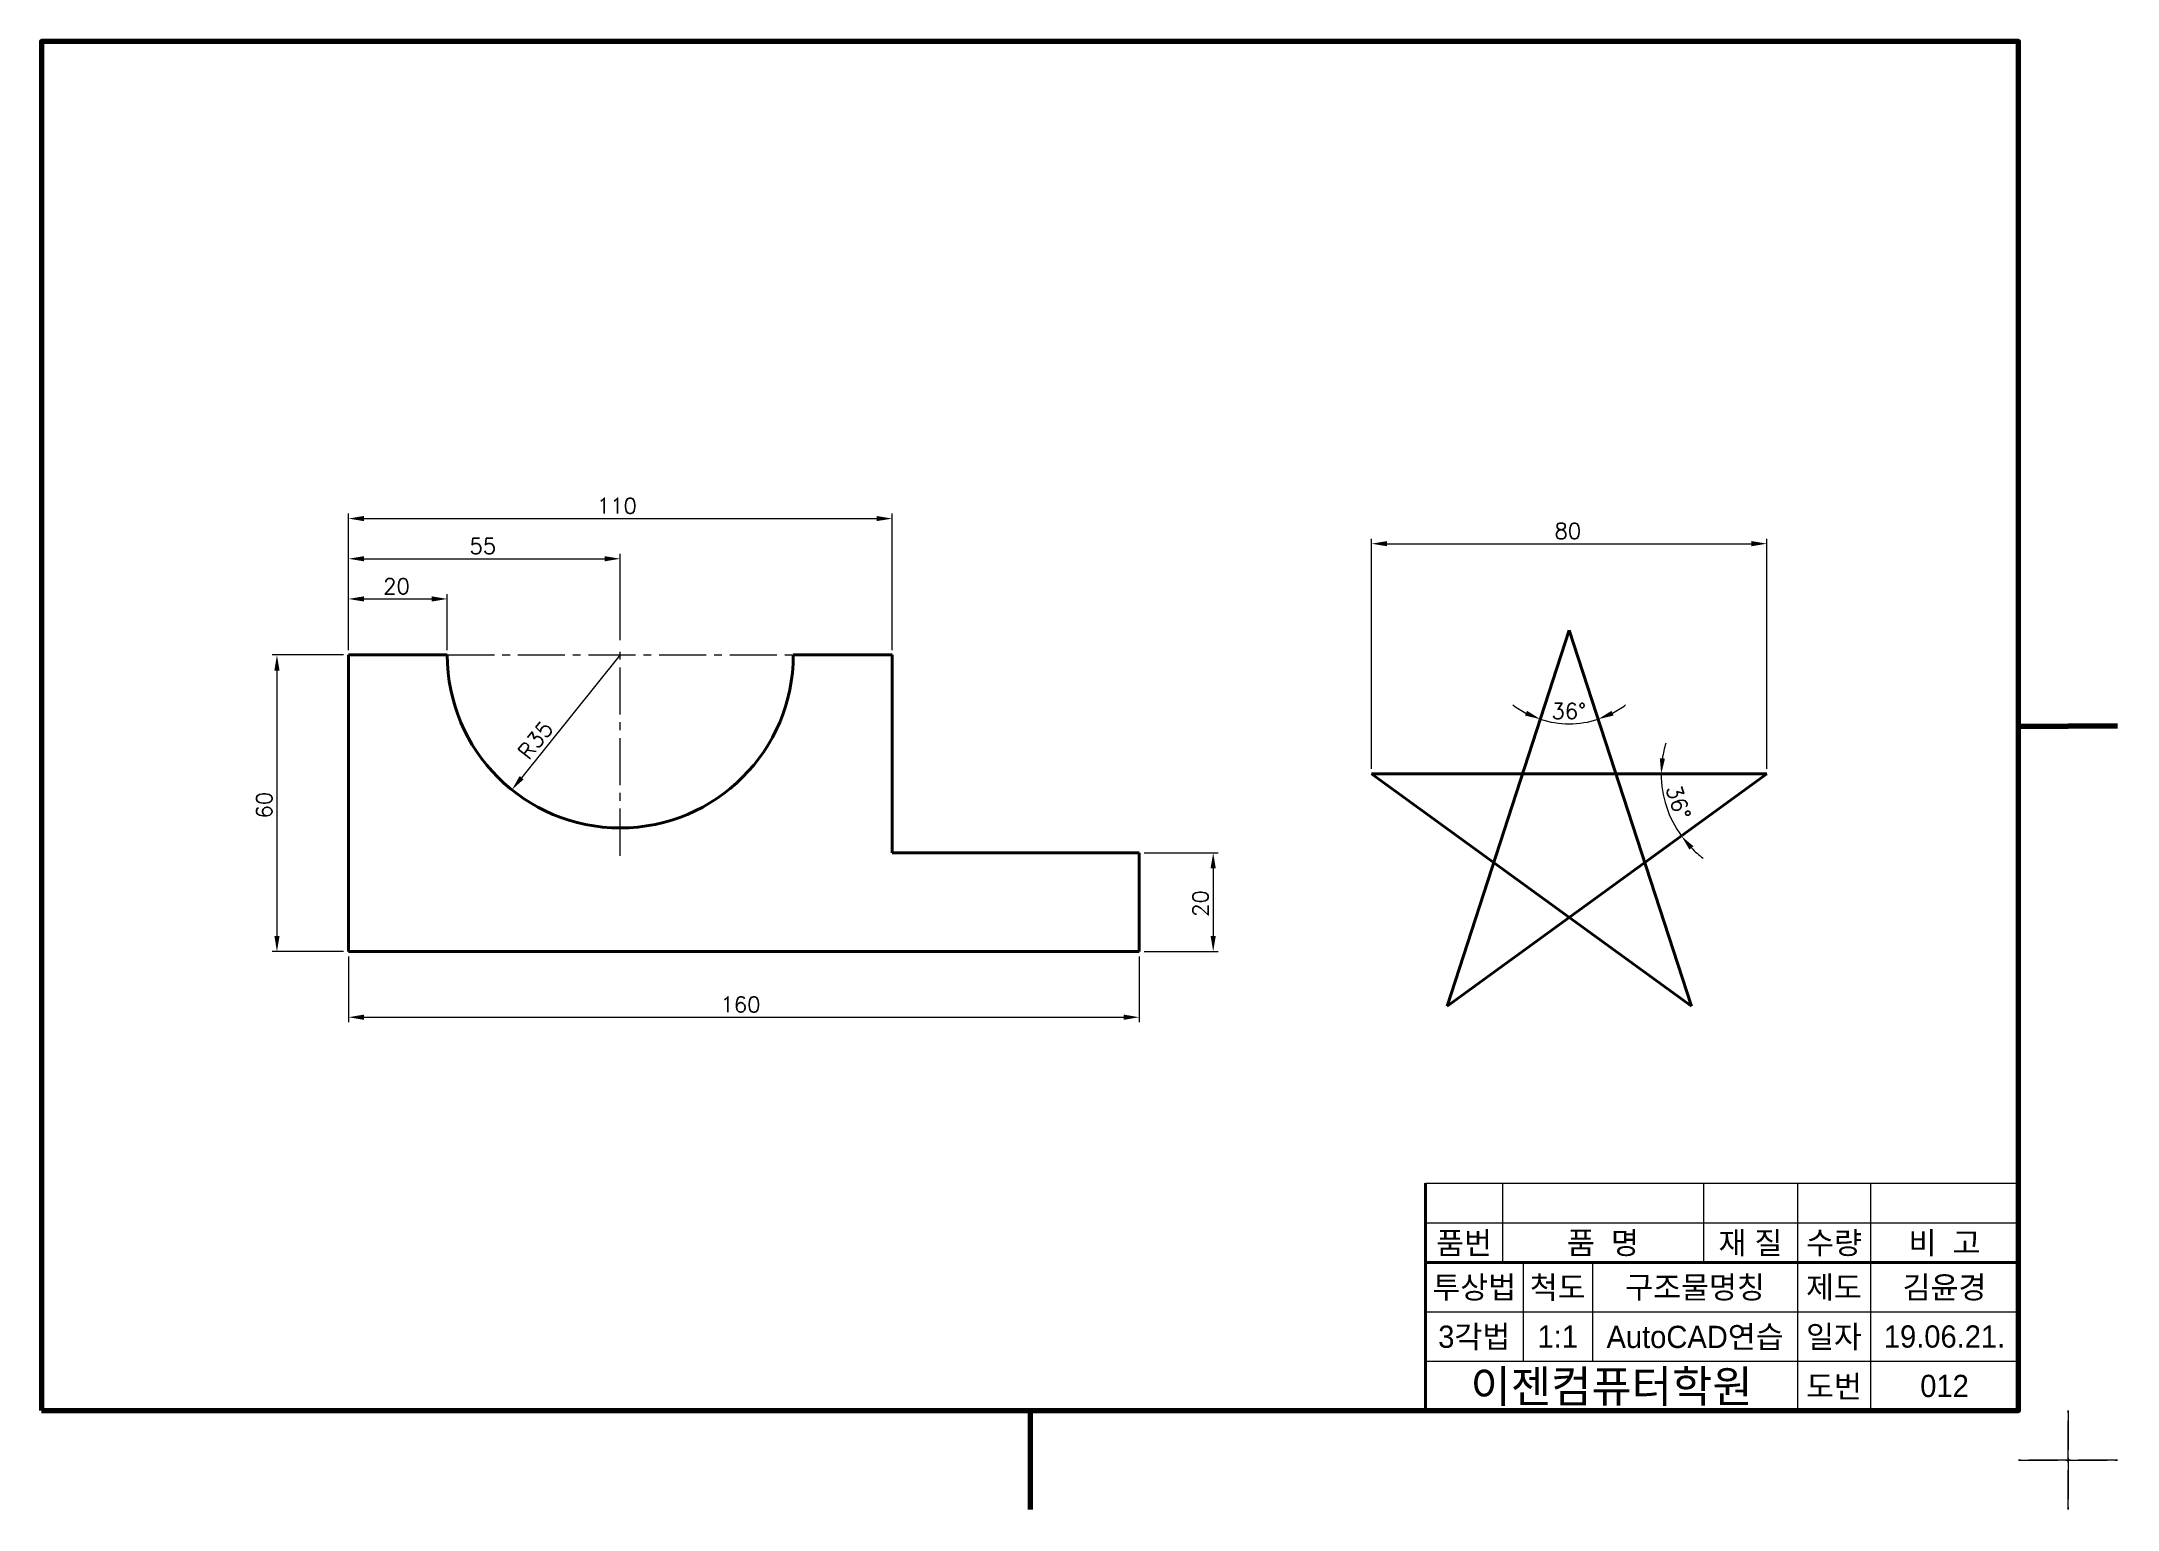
# Model space of a CAD drawing. Header units: millimetres. Extents: x 0 to 4210, y 0 to 2980.
# Drawn here: x 430 to 850, y 287 to 584 of the extents above; entities that cross this region are included whole.
import ezdxf
from ezdxf.enums import TextEntityAlignment as Align

# ---------------------------------------------------------------- set-up
doc = ezdxf.new("R2010")
doc.units = ezdxf.units.MM
doc.linetypes.add('CENTER2', pattern=[28.575, 19.05, -3.175, 3.175, -3.175])
doc.linetypes.add('PHANTOM2', pattern=[31.75, 15.875, -3.175, 3.175, -3.175, 3.175, -3.175])
for name, color, linetype, lineweight in [('가는선', 1, 'Continuous', 13), ('구분선', 1, 'PHANTOM2', 13), ('문자', 2, 'Continuous', 20), ('외곽선', 4, 'Continuous', 70), ('외형선', 3, 'Continuous', 40), ('중심선', 1, 'CENTER2', 13), ('치수선', 1, 'Continuous', 13)]:
    doc.layers.add(name, color=color, linetype=linetype, lineweight=lineweight)
doc.styles.get("Standard").update_dxf_attribs({"font": 'romans.shx'})
doc.styles.add('한글', font='')
doc.styles.get('한글').set_extended_font_data('Gulim')

msp = doc.modelspace()

# ---------------------------------------------------------------- texts
at = {"layer": '문자', "ltscale": 0.5}
for s, p in [('110', (542.37, 488.48)), ('55', (516.59, 480.35)), ('80', (736.08, 483.4)), ('20', (499.09, 472.22)), ('36°', (735.48, 446.96)), ('160', (567.37, 387.59))]:
    msp.add_text(s, height=3.15, dxfattribs=at).set_placement(p)
for s, rotation, p in [('R35', 51.2023, (528.58, 438.46)), ('36°', 288, (758.58, 432.94)), ('60', 90, (476.63, 426.81)), ('20', 90, (666.05, 406.88))]:
    msp.add_text(s, height=3.15, rotation=rotation, dxfattribs=at).set_placement(p)
at = {"layer": '문자', "ltscale": 0.5, "style": '한글'}
for s, height, p in [('품번', 4.5, (717.79, 341)), ('품  명', 4.5, (745.9, 341)), ('재 질', 4.5, (775.75, 341)), ('수량', 4.5, (792.64, 341)), ('비  고', 4.5, (815.01, 341)), ('투상법', 4.5, (719.86, 332)), ('척도', 4.5, (736.76, 332)), ('구조물명칭', 4.5, (764.54, 332)), ('제도', 4.5, (792.64, 332)), ('김윤경', 4.5, (815.01, 332)), ('3각법', 4.5, (719.86, 322)), ('1:1', 4.5, (736.76, 322)), ('AutoCAD연습', 4.5, (764.54, 322)), ('일자', 4.5, (792.64, 322)), ('19.06.21.', 4.5, (815.01, 322)), ('이젠컴퓨터학원', 6.5, (747.64, 312)), ('도번', 4.5, (792.64, 312)), ('012', 4.5, (815.01, 312))]:
    msp.add_text(s, height=height, dxfattribs=at).set_placement(p, align=Align.MIDDLE)

# ---------------------------------------------------------------- linework, layer by layer
at = {"layer": '가는선', "ltscale": 0.5}
for p, q in [((710, 353), (830, 353)), ((725.58, 353), (725.58, 337)), ((766.22, 353), (766.22, 337)), ((785.27, 353), (785.27, 307)), ((800.01, 353), (800.01, 307)), ((710, 345), (830, 345)), ((729.73, 337), (729.73, 317)), ((743.8, 337), (743.8, 317)), ((710, 327), (830, 327)), ((710, 317), (830, 317))]:
    msp.add_line(p, q, dxfattribs=at)
at = {"layer": '구분선', "ltscale": 0.5}
for points in [[(830, 297), (840, 297), (840, 307)], [(830, 297), (840, 297), (840, 307)], [(840, 307), (840, 297), (850, 297)], [(840, 307), (840, 297), (850, 297)], [(840, 307), (840, 297), (850, 297)], [(840, 307), (840, 297), (850, 297)], [(840, 287), (840, 297), (830, 297)], [(850, 297), (840, 297), (840, 287)], [(850, 297), (840, 297), (840, 287)]]:
    msp.add_lwpolyline(points, dxfattribs=at)
at = {"layer": '외곽선', "ltscale": 0.5}
for p, q in [((830, 445.5), (840, 445.5)), ((850, 445.5), (840, 445.5)), ((850, 445.5), (840, 445.5)), ((830, 307), (830, 353)), ((630, 307), (630, 297)), ((630, 307), (630, 297)), ((630, 297), (630, 287))]:
    msp.add_line(p, q, dxfattribs=at)
msp.add_lwpolyline([(430, 307), (830, 307), (830, 584), (430, 584)], close=True, dxfattribs=at)
at = {"layer": '외형선', "ltscale": 0.5}
for p, q in [((714.36, 388.8), (739.08, 464.88)), ((739.08, 464.88), (763.8, 388.8)), ((492.09, 399.88), (492.09, 459.88)), ((492.09, 459.88), (512.09, 459.88)), ((602.09, 459.88), (582.09, 459.88)), ((602.09, 419.88), (602.09, 459.88)), ((699.08, 435.82), (779.08, 435.82)), ((763.8, 388.8), (699.08, 435.82)), ((779.08, 435.82), (714.36, 388.8)), ((652.09, 419.88), (602.09, 419.88)), ((652.09, 399.88), (652.09, 419.88)), ((492.09, 399.88), (652.09, 399.88)), ((710, 353), (710, 345)), ((710, 345), (710, 337)), ((710, 337), (830, 337)), ((710, 337), (710, 317)), ((710, 317), (710, 307))]:
    msp.add_line(p, q, dxfattribs=at)
msp.add_arc((547.09, 459.88), 35, 180, 0, dxfattribs=at)
at = {"layer": '중심선', "ltscale": 0.5}
for p, q in [((512.09, 459.88), (582.09, 459.88)), ((547.09, 419.27), (547.09, 461.89))]:
    msp.add_line(p, q, dxfattribs=at)
at = {"layer": '치수선', "ltscale": 0.5}
for p, q in [((492.09, 480.35), (492.09, 488.48)), ((495.24, 487.48), (598.94, 487.48)), ((602.09, 460.88), (602.09, 488.48)), ((699.08, 436.82), (699.08, 483.4)), ((779.08, 436.82), (779.08, 483.4)), ((492.09, 472.22), (492.09, 480.35)), ((495.24, 479.35), (543.94, 479.35)), ((547.09, 462.89), (547.09, 480.35)), ((702.23, 482.4), (775.93, 482.4)), ((492.09, 460.88), (492.09, 472.22)), ((495.24, 471.22), (508.94, 471.22)), ((512.09, 460.88), (512.09, 472.22)), ((491.09, 459.88), (476.63, 459.88)), ((547.09, 459.88), (527.14, 435.06)), ((477.63, 456.73), (477.63, 403.03)), ((653.09, 419.88), (668.05, 419.88)), ((667.05, 416.73), (667.05, 403.03)), ((491.09, 399.88), (476.63, 399.88)), ((653.09, 399.88), (668.05, 399.88)), ((492.09, 398.88), (492.09, 385.59)), ((652.09, 398.88), (652.09, 385.59)), ((495.24, 386.59), (648.94, 386.59))]:
    msp.add_line(p, q, dxfattribs=at)
for centre, radius, start, end in [((739.08, 464.88), 18.92, 232.8982, 242.4491), ((739.08, 464.88), 18.92, 297.5509, 307.1018), ((739.08, 464.88), 18.92, 252, 288), ((779.08, 435.82), 21.39, 163.1097, 171.5548), ((779.08, 435.82), 21.39, 180, 216), ((779.08, 435.82), 21.39, 224.4452, 232.8903)]:
    msp.add_arc(centre, radius, start, end, dxfattribs=at)
for points in [[(495.24, 488.01), (495.24, 486.96), (492.09, 487.48)], [(598.94, 488.01), (598.94, 486.96), (602.09, 487.48)], [(495.24, 479.88), (495.24, 478.83), (492.09, 479.35)], [(543.94, 479.88), (543.94, 478.83), (547.09, 479.35)], [(702.23, 482.93), (702.23, 481.88), (699.08, 482.4)], [(775.93, 482.93), (775.93, 481.88), (779.08, 482.4)], [(495.24, 471.75), (495.24, 470.7), (492.09, 471.22)], [(508.94, 471.75), (508.94, 470.7), (512.09, 471.22)], [(477.11, 456.73), (478.16, 456.73), (477.63, 459.88)], [(730.54, 448.59), (730.13, 447.63), (733.24, 446.89)], [(748.04, 447.63), (747.63, 448.59), (744.93, 446.89)], [(758.45, 438.92), (757.4, 439), (757.69, 435.82)], [(526.73, 435.39), (527.55, 434.73), (525.16, 432.61)], [(763.41, 420.5), (764.21, 421.18), (761.78, 423.25)], [(666.52, 416.73), (667.57, 416.73), (667.05, 419.88)], [(477.11, 403.03), (478.16, 403.03), (477.63, 399.88)], [(666.52, 403.03), (667.57, 403.03), (667.05, 399.88)], [(495.24, 387.12), (495.24, 386.07), (492.09, 386.59)], [(648.94, 387.12), (648.94, 386.07), (652.09, 386.59)]]:
    msp.add_solid(points, dxfattribs=at)

msp.set_redraw_order([(e.dxf.handle, doc.entitydb.next_handle()) for e in msp.query("TEXT MTEXT ATTDEF DIMENSION ARC_DIMENSION")])  # texts and dimensions are drawn at this point

doc.saveas('drawing.dxf')
